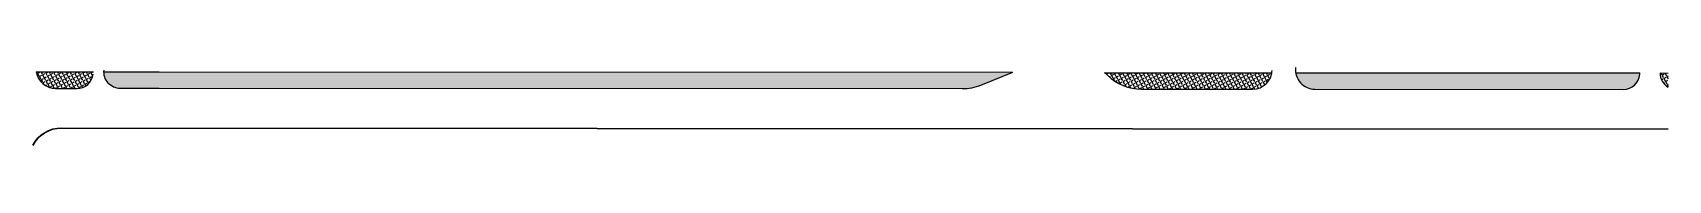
# Model space of a CAD drawing. Header units: millimetres. Extents: x -741734 to 900748, y -161760 to 44149.
# Drawn here: x 400515 to 900748, y -1000 to 22718 of the extents above; entities that cross this region are included whole.
import ezdxf

# ---------------------------------------------------------------- set-up
doc = ezdxf.new("R2010")
doc.units = ezdxf.units.MM
doc.header["$LTSCALE"] = 100
doc.header["$MEASUREMENT"] = 0
for name, color, linetype in [('0.BR.MEP DUONG TK', 3, 'Continuous'), ('XREF-CII-LSR-ROAD-RCTD-PLAN$0$0-MEP VIA HE', 4, 'Continuous'), ('XREF-CII-LSR-ROAD-RCTD-PLAN$0$0.BR.MEP DUONG TK', 3, 'Continuous'), ('XREF-CII-LSR-ROAD-RCTD-PLAN$0$00-HATCH VIA HE', 31, 'Continuous')]:
    doc.layers.add(name, color=color, linetype=linetype)
pattern_1 = [(298.93872587, (-1344009432.2, -45328395), (962.6514474, 532.2613933), [800, -300]), (28.93872587, (-1344009432.2, -45328395), (-532.2613933, 962.6514474), [800, -300])]

msp = doc.modelspace()

# ---------------------------------------------------------------- hatches: boundary and pattern name
at = {"layer": 'XREF-CII-LSR-ROAD-RCTD-PLAN$0$00-HATCH VIA HE'}
h = msp.add_hatch(dxfattribs=at)
h.set_pattern_fill('ANGLE', color=256, scale=4000, angle=-61.061274134, style=0)
h.set_pattern_definition(pattern_1)
h.paths.add_polyline_path([(414030.7692, 16369.731, 0.3783480523), (418994.944, 20748.4941), (419072.3654, 21366.7893), (401605.3903, 21376.9841, 0.3659795673), (407518.5045, 16373.532)])
h = msp.add_hatch(dxfattribs=at)
h.set_pattern_fill('ANGLE', color=256, scale=4000, angle=-61.061274134, style=0)
h.set_pattern_definition(pattern_1)
h.paths.add_polyline_path([(684835.1157, 16211.6733, 0.0956551085), (690419.8803, 17286.5814), (700199.704, 21202.7065), (439147.813, 21355.072), (422304.5353, 21364.9028, 0.4142135677), (427301.6161, 16361.9852), (431166.8928, 16359.7292), (439144.8947, 16355.0729)])
h = msp.add_hatch(dxfattribs=at)
h.set_pattern_fill('ANGLE', color=256, scale=4000, angle=-61.061274134, style=0)
h.set_pattern_definition(pattern_1)
h.paths.add_polyline_path([(773607.9399, 16159.8602, 0.3659773819), (779526.937, 21156.4063), (728415.2153, 21186.2382), (729248.8321, 20382.3424, 0.194048649), (739652.4537, 16179.6786)])
h = msp.add_hatch(dxfattribs=at)
h.set_pattern_fill('ANGLE', color=256, scale=4000, angle=-61.061274134, style=0)
h.set_pattern_definition(pattern_1)
h.paths.add_polyline_path([(887057.8975, 16093.644, 0.391601917), (892045.4585, 20702.0596), (892075.9906, 21090.716), (786765.1897, 21152.1817, 0.3659773819), (792678.3502, 16148.7295)])
h = msp.add_hatch(dxfattribs=at)
h.set_pattern_fill('ANGLE', color=256, scale=4000, angle=-61.061274134, style=0)
h.set_pattern_definition(pattern_1)
edge = h.paths.add_edge_path()
edge.add_line((900740.0785, 16739.9044), (900737.3493, 21085.6607))
edge.add_line((900737.3493, 21085.6607), (898215.3513, 21087.1327))
edge.add_arc((903215.3505, 21084.2144), 5000, 179.966558743, 240.326663085)

# ---------------------------------------------------------------- linework, layer by layer
at = {"layer": '0.BR.MEP DUONG TK', "ltscale": 5, "flags": 128}
for points in [[(401586.1551, 21498.827, 0.3718192572), (407518.5135, 16373.5319), (414030.7314, 16369.731, 0.3783502111), (418994.944, 20748.4941)], [(401586.1551, 21498.827, 0.3718192572), (407518.5135, 16373.5319), (414030.7314, 16369.731, 0.3783502111), (418994.944, 20748.4941)], [(700199.704, 21202.7065), (690419.8803, 17286.5814, -0.0956551085), (684835.1157, 16211.6733), (439144.8947, 16355.0729), (431166.8928, 16359.7292), (427301.6743, 16361.9852, -0.4474929111), (422336.3351, 21925.0077)], [(700199.704, 21202.7065), (690419.8803, 17286.5814, -0.0956551085), (684835.1157, 16211.6733), (439144.8947, 16355.0729), (431166.8928, 16359.7292), (427301.6743, 16361.9852, -0.4474929111), (422336.3351, 21925.0077)], [(728332.326, 21266.1723), (729248.8321, 20382.3424, 0.194048649), (739652.4537, 16179.6786), (773607.8296, 16159.8602, 0.4006691586), (779604.7975, 21877.5677)], [(728332.326, 21266.1723), (729248.8321, 20382.3424, 0.194048649), (739652.4537, 16179.6786), (773607.8296, 16159.8602, 0.4006691586), (779604.7975, 21877.5677)], [(786708.9514, 22718.3397, 0.4421691794), (792678.3502, 16148.7295), (887057.8975, 16093.644, 0.3916019169), (892045.4585, 20702.0596), (892075.9906, 21090.716)], [(786708.9514, 22718.3397, 0.4421691794), (792678.3502, 16148.7295), (887057.8975, 16093.644, 0.3916019169), (892045.4585, 20702.0596), (892075.9906, 21090.716)], [(898215.7001, 21143.3456, 0.2726513213), (900740.0785, 16739.9045, 0.2726513213)], [(898215.7001, 21143.3456, 0.2726513213), (900740.0785, 16739.9045, 0.2726513213)], [(400514.8302, -953.1926, -0.2781024124), (409360.9407, 4372.4547), (900748.0257, 4085.6214)], [(400514.8302, -953.1926, -0.2781024124), (409360.9407, 4372.4547), (900748.0257, 4085.6214)], [(400603.2329, -999.9361, -0.2781024124), (409360.8823, 4272.4547), (900748.0885, 3985.6213)]]:
    msp.add_lwpolyline(points, format="xyb", dxfattribs=at)
at = {"layer": 'XREF-CII-LSR-ROAD-RCTD-PLAN$0$0-MEP VIA HE', "ltscale": 5}
for p, q in [((728357.7693, 21186.2717), (779526.937, 21156.4063)), ((786765.1897, 21152.1817), (892075.9906, 21090.716)), ((898215.04, 21087.1328), (900737.3493, 21085.6607))]:
    msp.add_line(p, q, dxfattribs=at)
for points in [[(419072.3654, 21366.7893), (401604.1095, 21376.9848)], [(700199.704, 21202.7065), (439147.813, 21355.072), (422304.5353, 21364.9028)]]:
    msp.add_lwpolyline(points, dxfattribs=at)
at = {"layer": 'XREF-CII-LSR-ROAD-RCTD-PLAN$0$0.BR.MEP DUONG TK', "ltscale": 5, "flags": 128}
for points in [[(401586.1551, 21498.827, 0.3718192572), (407518.5135, 16373.5319), (414030.7314, 16369.731, 0.3783502111), (418994.944, 20748.4941)], [(700199.704, 21202.7065), (690419.8803, 17286.5814, -0.0956551085), (684835.1157, 16211.6733), (439144.8947, 16355.0729), (431166.8928, 16359.7292), (427301.6743, 16361.9852, -0.4474929111), (422336.3351, 21925.0077)], [(728332.326, 21266.1723), (729248.8321, 20382.3424, 0.194048649), (739652.4537, 16179.6786), (773607.8296, 16159.8602, 0.4006691586), (779604.7975, 21877.5677)], [(786708.9514, 22718.3397, 0.4421691794), (792678.3502, 16148.7295), (887057.8975, 16093.644, 0.3916019169), (892045.4585, 20702.0596), (892075.9906, 21090.716)], [(898215.7001, 21143.3456, 0.2726513213), (900740.0785, 16739.9045, 0.2726513213)], [(400514.8302, -953.1926, -0.2781024124), (409360.9407, 4372.4547), (900748.0257, 4085.6214)]]:
    msp.add_lwpolyline(points, format="xyb", dxfattribs=at)

doc.saveas('drawing.dxf')
